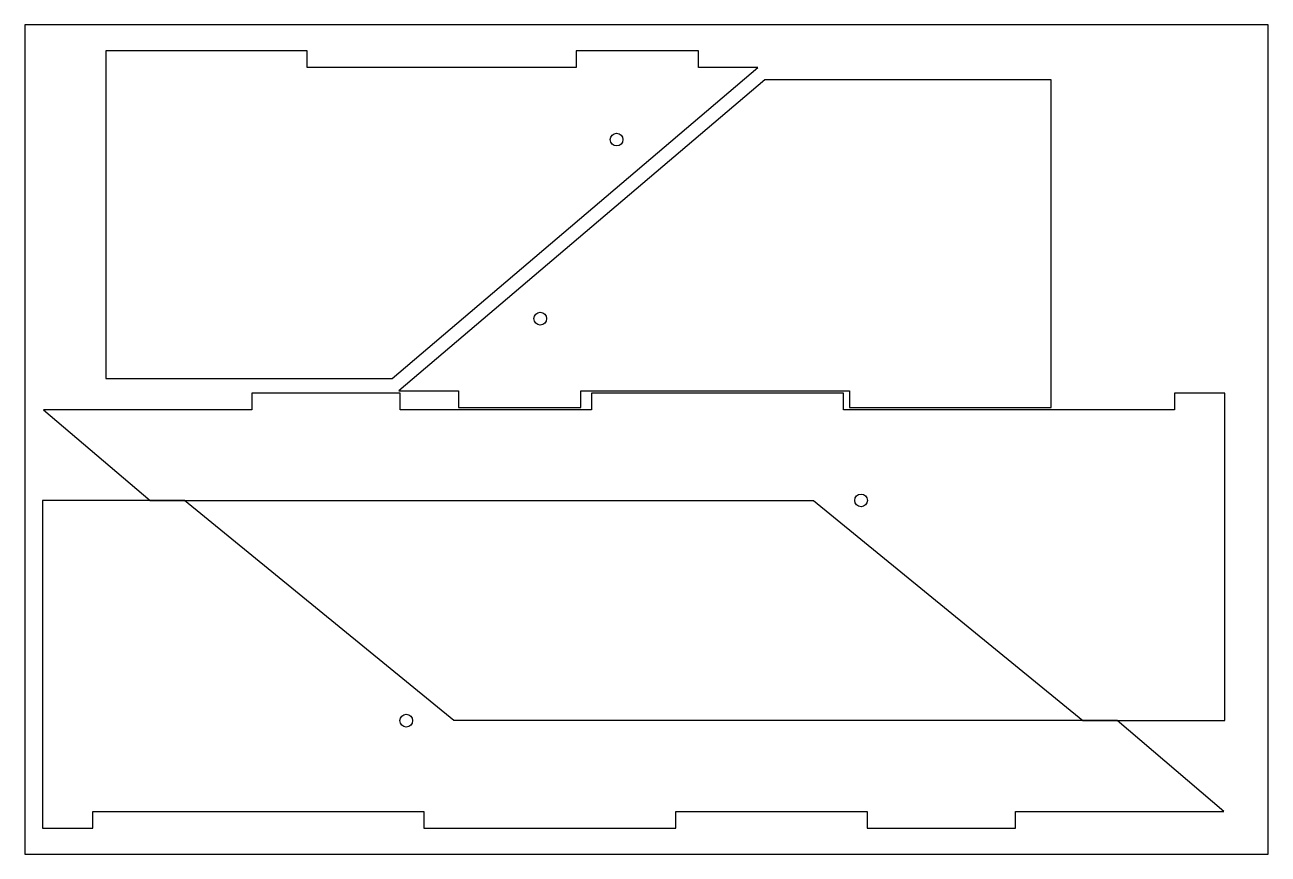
# Model space of a CAD drawing. Header units: millimetres. Extents: x -1533 to 16534, y -9814 to -2517.
# Drawn here: x 9611 to 10511, y -9032 to -8432 of the extents above; entities that cross this region are included whole.
import ezdxf

# ---------------------------------------------------------------- set-up
doc = ezdxf.new("R2010")
doc.units = ezdxf.units.MM
doc.header["$MEASUREMENT"] = 0
doc.layers.add('90X60', color=6, linetype='Continuous', true_color=0xff00ff)
doc.layers.add('CORTE', color=7, linetype='Continuous', true_color=0x0000bf)

msp = doc.modelspace()

# ---------------------------------------------------------------- linework, layer by layer
at = {"layer": '90X60'}
for p, q in [((10510.79166, -8431.58028), (9610.79166, -8431.58028)), ((9610.79166, -8431.58028), (9610.79166, -9031.58028)), ((10510.79166, -9031.58028), (10510.79166, -8431.58028)), ((9610.79166, -9031.58028), (10510.79166, -9031.58028))]:
    msp.add_line(p, q, dxfattribs=at)
at = {"layer": 'CORTE'}
for p, q in [((9815.15149, -8450.31175), (9669.31346, -8450.31175)), ((9669.31346, -8450.31175), (9669.31346, -8687.33433)), ((9815.15149, -8462.33433), (9815.15149, -8450.31175)), ((10098.3693, -8450.31175), (10009.76429, -8450.31175)), ((10009.76429, -8450.31175), (10009.76429, -8462.33433)), ((10098.3693, -8462.33433), (10098.3693, -8450.31175)), ((10009.76429, -8462.33433), (9815.15149, -8462.33433)), ((9876.60212, -8687.33433), (10141.4795, -8462.33433)), ((10141.4795, -8462.33433), (10098.3693, -8462.33433)), ((10146.37271, -8471.35955), (9881.49533, -8696.35955)), ((10353.66136, -8471.35955), (10146.37271, -8471.35955)), ((10353.66136, -8708.38212), (10353.66136, -8471.35955)), ((9669.31346, -8687.33433), (9876.60212, -8687.33433)), ((9882.47932, -8697.99169), (9775.11302, -8697.99169)), ((9775.11302, -8697.99169), (9775.11302, -8710.01427)), ((9881.49533, -8696.35955), (9924.60553, -8696.35955)), ((9882.47932, -8710.01427), (9882.47932, -8697.99169)), ((9924.60553, -8696.35955), (9924.60553, -8708.38212)), ((10013.21053, -8708.38212), (10013.21053, -8696.35955)), ((10013.21053, -8696.35955), (10207.82333, -8696.35955)), ((10203.45524, -8697.99169), (10021.06236, -8697.99169)), ((10021.06236, -8697.99169), (10021.06236, -8710.01427)), ((10203.45524, -8710.01427), (10203.45524, -8697.99169)), ((10207.82333, -8696.35955), (10207.82333, -8708.38212)), ((10479.48663, -8697.99169), (10442.93178, -8697.99169)), ((10442.93178, -8697.99169), (10442.93178, -8710.01427)), ((10479.48663, -8935.01427), (10479.48663, -8697.99169)), ((9775.11302, -8710.01427), (9624.22643, -8710.01427)), ((9624.22643, -8710.01427), (9701.52451, -8775.6751)), ((10021.06236, -8710.01427), (9882.47932, -8710.01427)), ((9924.60553, -8708.38212), (10013.21053, -8708.38212)), ((10442.93178, -8710.01427), (10203.45524, -8710.01427)), ((10207.82333, -8708.38212), (10353.66136, -8708.38212)), ((9623.51571, -8775.6751), (9623.51571, -9012.69767)), ((9726.39377, -8775.6751), (9623.51571, -8775.6751)), ((9701.52451, -8775.6751), (10181.65266, -8775.6751)), ((9921.34968, -8935.01427), (9726.39377, -8775.6751)), ((10181.65266, -8775.6751), (10376.60857, -8935.01427)), ((10401.47783, -8935.01427), (9921.34968, -8935.01427)), ((10376.60857, -8935.01427), (10479.48663, -8935.01427)), ((10478.77591, -9000.6751), (10401.47783, -8935.01427)), ((9660.07056, -9012.69767), (9660.07056, -9000.6751)), ((9660.07056, -9000.6751), (9899.54711, -9000.6751)), ((9899.54711, -9000.6751), (9899.54711, -9012.69767)), ((10081.93998, -9012.69767), (10081.93998, -9000.6751)), ((10081.93998, -9000.6751), (10220.52303, -9000.6751)), ((10220.52303, -9000.6751), (10220.52303, -9012.69767)), ((10327.88933, -9012.69767), (10327.88933, -9000.6751)), ((10327.88933, -9000.6751), (10478.77591, -9000.6751)), ((9623.51571, -9012.69767), (9660.07056, -9012.69767)), ((9899.54711, -9012.69767), (10081.93998, -9012.69767)), ((10220.52303, -9012.69767), (10327.88933, -9012.69767))]:
    msp.add_line(p, q, dxfattribs=at)
for centre in [(10039.10774, -8514.55428), (9983.86709, -8644.1396), (10216.1346, -8775.6751), (9886.86774, -8935.01427)]:
    msp.add_circle(centre, 4.61358, dxfattribs=at)

doc.saveas('drawing.dxf')
